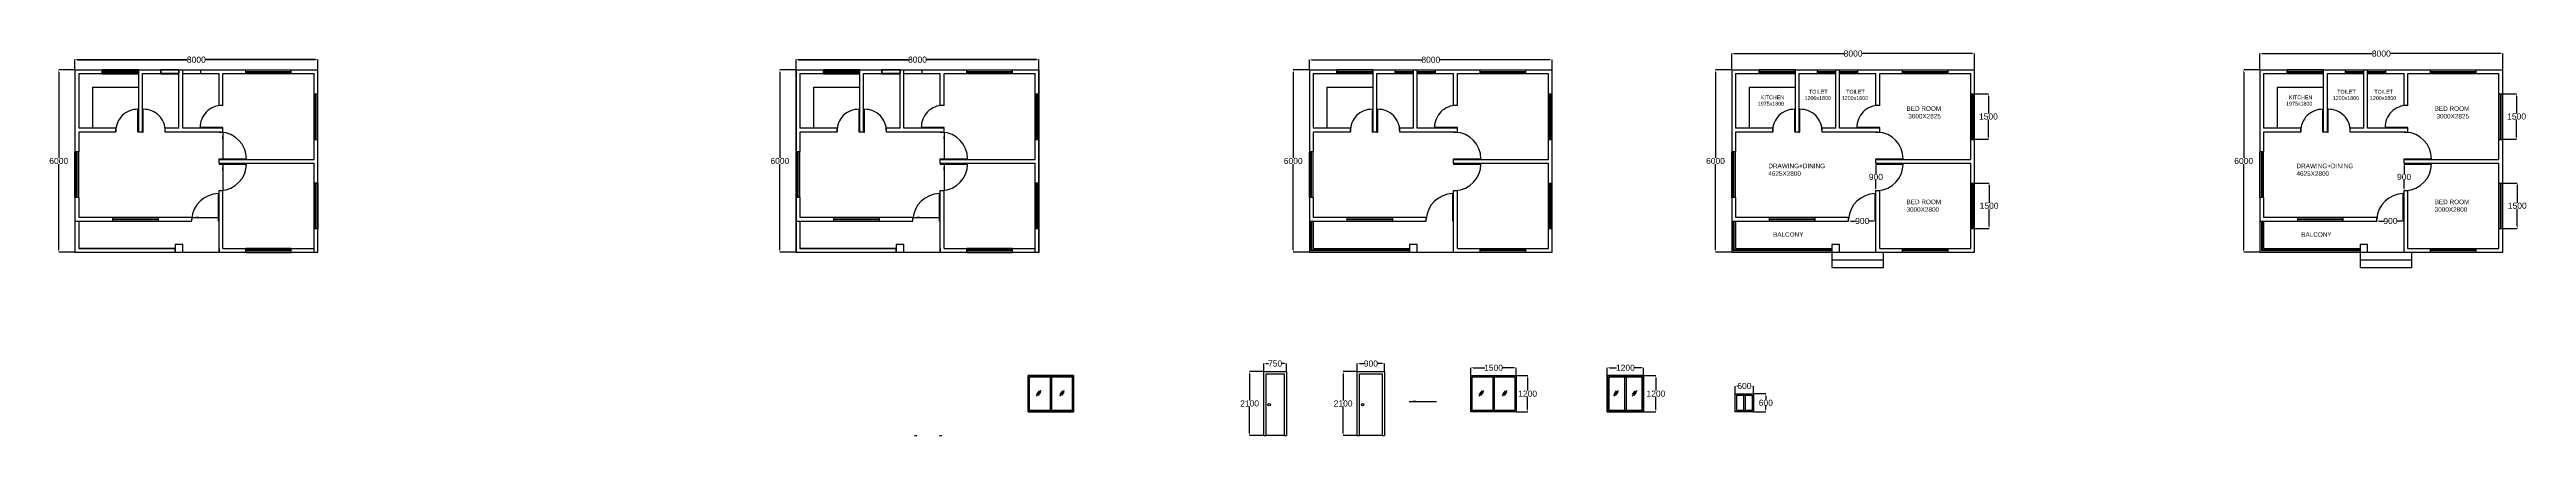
# Model space of a CAD drawing. Header units: millimetres. Extents: x -24558 to 57022, y -12005 to 691.
import ezdxf

# ---------------------------------------------------------------- set-up
doc = ezdxf.new("R2010")
doc.units = ezdxf.units.MM
doc.header["$MEASUREMENT"] = 0
doc.styles.get("Standard").update_dxf_attribs({"font": 'arial.ttf'})
doc.dimstyles.get("Standard").update_dxf_attribs({"dimtxt": 200, "dimasz": 75, "dimexe": 0.18, "dimexo": 0.0625, "dimgap": 0.09, "dimtad": 0, "dimtih": 1, "dimtoh": 1, "dimdec": 0, "dimzin": 0, "dimdsep": 46, "dimtxsty": 'Standard', "dimcen": 0.09, "dimadec": 0, "dimazin": 0, "dimtfac": 1, "dimtdec": 0, "dimtofl": 0, "dimtmove": 0, "dimatfit": 3, "dimfxl": 1, "dimtolj": 1, "dimtzin": 0, "dimarcsym": 0})

msp = doc.modelspace()

# ---------------------------------------------------------------- texts
at = {"attachment_point": 1}
for s, width, insert, char_height in [('        TOILET\\P     1200x1800', 2187.707, (33005.5, -633.2), 125), ('        TOILET\\P     1200x1800', 2187.707, (34228.5, -633.2), 125), ('        TOILET\\P     1200x1800', 2187.707, (50401.8, -633.2), 125), ('        TOILET\\P     1200x1800', 2187.707, (51624.7, -633.2), 125), ('       KITCHEN\\P     1975x1800', 2187.707, (31465.4, -818.5), 125), ('     BED ROOM\\P      3000X2825', 2187.707, (36312.5, -1176.3), 150), ('       KITCHEN\\P     1975x1800', 2187.707, (48861.7, -818.5), 125), ('     BED ROOM\\P      3000X2825', 2187.707, (53708.8, -1176.3), 150), ('DRAWING+DINING\\P4625X2800', 1093.249, (32052.7, -3063), 150), ('DRAWING+DINING\\P4625X2800', 1093.249, (49449, -3063), 150), ('     BED ROOM\\P     3000X2800', 2187.707, (36312.5, -4246.2), 150), ('     BED ROOM\\P     3000X2800', 2187.707, (53708.8, -4246.2), 150), ('BALCONY', 2187.707, (32207.6, -5319), 150), ('BALCONY', 2187.707, (49603.8, -5319), 150)]:
    msp.add_mtext_dynamic_manual_height_columns(s, width=width, gutter_width=1, heights=[0], dxfattribs=dict(at, insert=insert, char_height=char_height))

# ---------------------------------------------------------------- blocks, each defined once
blk = doc.blocks.new('*D1')
at = {"color": 0, "lineweight": -2, "transparency": 16777216}
for p, q in [((29, 25), (29, 360)), ((104, 360), (3730, 360)), ((7954, 360), (4327, 360)), ((8029, 25), (8029, 360))]:
    blk.add_line(p, q, dxfattribs=at)
at = {"color": 0, "transparency": 16777216}
for points in [[(104, 373), (104, 348), (29, 360)], [(7954, 373), (7954, 348), (8029, 360)]]:
    blk.add_solid(points, dxfattribs=at)
at = {"layer": 'Defpoints', "color": 0, "transparency": 16777216}
for p in [(29, 25), (8029, 360), (8029, 25)]:
    blk.add_point(p, dxfattribs=at)
at = {"color": 0, "transparency": 16777216, "insert": (4029, 360), "char_height": 200, "attachment_point": 5}
blk.add_mtext('\\A1;8000', dxfattribs=at)
blk = doc.blocks.new('*D4')
at = {"color": 0, "lineweight": -2, "transparency": 16777216}
for p, q in [((16936, 25), (16403, 25)), ((16403, -50), (16403, -2873)), ((16403, -5900), (16403, -3077)), ((16936, -5975), (16403, -5975))]:
    blk.add_line(p, q, dxfattribs=at)
at = {"color": 0, "transparency": 16777216}
for points in [[(16390, -50), (16415, -50), (16403, 25)], [(16390, -5900), (16415, -5900), (16403, -5975)]]:
    blk.add_solid(points, dxfattribs=at)
at = {"layer": 'Defpoints', "color": 0, "transparency": 16777216}
for p in [(16403, 25), (16936, 25), (16936, -5975)]:
    blk.add_point(p, dxfattribs=at)
at = {"color": 0, "transparency": 16777216, "insert": (16403, -2975), "char_height": 200, "attachment_point": 5}
blk.add_mtext('\\A1;6000', dxfattribs=at)
blk = doc.blocks.new('*D7')
at = {"color": 0, "lineweight": -2, "transparency": 16777216}
for p, q in [((16936, 25), (16936, 356)), ((17011, 356), (20637, 356)), ((24861, 356), (21234, 356)), ((24936, 25), (24936, 356))]:
    blk.add_line(p, q, dxfattribs=at)
at = {"color": 0, "transparency": 16777216}
for points in [[(17011, 368), (17011, 343), (16936, 356)], [(24861, 368), (24861, 343), (24936, 356)]]:
    blk.add_solid(points, dxfattribs=at)
at = {"layer": 'Defpoints', "color": 0, "transparency": 16777216}
for p in [(16936, 25), (24936, 356), (24936, 25)]:
    blk.add_point(p, dxfattribs=at)
at = {"color": 0, "transparency": 16777216, "insert": (20936, 356), "char_height": 200, "attachment_point": 5}
blk.add_mtext('\\A1;8000', dxfattribs=at)
blk = doc.blocks.new('*D9')
at = {"color": 0, "lineweight": -2, "transparency": 16777216}
for p, q in [((30845, 25), (30312, 25)), ((30312, -50), (30312, -2873)), ((30312, -5900), (30312, -3077)), ((30845, -5975), (30312, -5975))]:
    blk.add_line(p, q, dxfattribs=at)
at = {"color": 0, "transparency": 16777216}
for points in [[(30300, -50), (30325, -50), (30312, 25)], [(30300, -5900), (30325, -5900), (30312, -5975)]]:
    blk.add_solid(points, dxfattribs=at)
at = {"layer": 'Defpoints', "color": 0, "transparency": 16777216}
for p in [(30312, 25), (30845, 25), (30845, -5975)]:
    blk.add_point(p, dxfattribs=at)
at = {"color": 0, "transparency": 16777216, "insert": (30312, -2975), "char_height": 200, "attachment_point": 5}
blk.add_mtext('\\A1;6000', dxfattribs=at)
blk = doc.blocks.new('*D8')
at = {"color": 0, "lineweight": -2, "transparency": 16777216}
for p, q in [((30845, 25), (30845, 560)), ((30920, 559), (34547, 559)), ((38770, 559), (35144, 559)), ((38845, 25), (38845, 560))]:
    blk.add_line(p, q, dxfattribs=at)
at = {"color": 0, "transparency": 16777216}
for points in [[(30920, 572), (30920, 547), (30845, 559)], [(38770, 572), (38770, 547), (38845, 559)]]:
    blk.add_solid(points, dxfattribs=at)
at = {"layer": 'Defpoints', "color": 0, "transparency": 16777216}
for p in [(30845, 25), (38845, 559), (38845, 25)]:
    blk.add_point(p, dxfattribs=at)
at = {"color": 0, "transparency": 16777216, "insert": (34845, 559), "char_height": 200, "attachment_point": 5}
blk.add_mtext('\\A1;8000', dxfattribs=at)
blk = doc.blocks.new('*D14')
at = {"color": 0, "lineweight": -2, "transparency": 16777216}
for p, q in [((38845, -762), (39301, -762)), ((39301, -837), (39301, -1410)), ((39301, -2187), (39301, -1615)), ((38845, -2262), (39301, -2262))]:
    blk.add_line(p, q, dxfattribs=at)
at = {"color": 0, "transparency": 16777216}
for points in [[(39289, -837), (39314, -837), (39301, -762)], [(39289, -2187), (39314, -2187), (39301, -2262)]]:
    blk.add_solid(points, dxfattribs=at)
at = {"layer": 'Defpoints', "color": 0, "transparency": 16777216}
for p in [(38845, -762), (38845, -2262), (39301, -2262)]:
    blk.add_point(p, dxfattribs=at)
at = {"color": 0, "transparency": 16777216, "insert": (39301, -1512), "char_height": 200, "attachment_point": 5}
blk.add_mtext('\\A1;1500', dxfattribs=at)
blk = doc.blocks.new('*D15')
at = {"color": 0, "lineweight": -2, "transparency": 16777216}
for p, q in [((38845, -3700), (39323, -3700)), ((39323, -3775), (39323, -4348)), ((39323, -5125), (39323, -4552)), ((38845, -5200), (39323, -5200))]:
    blk.add_line(p, q, dxfattribs=at)
at = {"color": 0, "transparency": 16777216}
for points in [[(39310, -3775), (39335, -3775), (39323, -3700)], [(39310, -5125), (39335, -5125), (39323, -5200)]]:
    blk.add_solid(points, dxfattribs=at)
at = {"layer": 'Defpoints', "color": 0, "transparency": 16777216}
for p in [(38845, -3700), (38845, -5200), (39323, -5200)]:
    blk.add_point(p, dxfattribs=at)
at = {"color": 0, "transparency": 16777216, "insert": (39323, -4450), "char_height": 200, "attachment_point": 5}
blk.add_mtext('\\A1;1500', dxfattribs=at)
blk = doc.blocks.new('*D16')
at = {"color": 0, "lineweight": -2, "transparency": 16777216}
for p, q in [((34695, -4950), (34695, -4950)), ((34770, -4950), (34925, -4950)), ((35520, -4950), (35366, -4950)), ((35595, -4962), (35595, -4950))]:
    blk.add_line(p, q, dxfattribs=at)
at = {"color": 0, "transparency": 16777216}
for points in [[(34770, -4937), (34770, -4962), (34695, -4950)], [(35520, -4937), (35520, -4962), (35595, -4950)]]:
    blk.add_solid(points, dxfattribs=at)
at = {"layer": 'Defpoints', "color": 0, "transparency": 16777216}
for p in [(34695, -4950), (35595, -4950), (35595, -4962)]:
    blk.add_point(p, dxfattribs=at)
at = {"color": 0, "transparency": 16777216, "insert": (35145, -4950), "char_height": 200, "attachment_point": 5}
blk.add_mtext('\\A1;900', dxfattribs=at)
blk = doc.blocks.new('*D17')
at = {"color": 0, "lineweight": -2, "transparency": 16777216}
for p, q in [((35595, -3050), (35595, -3050)), ((35595, -3125), (35595, -3398)), ((35595, -3875), (35595, -3602)), ((35595, -3950), (35595, -3950))]:
    blk.add_line(p, q, dxfattribs=at)
at = {"color": 0, "transparency": 16777216}
for points in [[(35583, -3125), (35608, -3125), (35595, -3050)], [(35583, -3875), (35608, -3875), (35595, -3950)]]:
    blk.add_solid(points, dxfattribs=at)
at = {"layer": 'Defpoints', "color": 0, "transparency": 16777216}
for p in [(35595, -3050), (35595, -3050), (35595, -3950)]:
    blk.add_point(p, dxfattribs=at)
at = {"color": 0, "transparency": 16777216, "insert": (35595, -3500), "char_height": 200, "attachment_point": 5}
blk.add_mtext('\\A1;900', dxfattribs=at)
blk = doc.blocks.new('*D18')
at = {"color": 0, "lineweight": -2, "transparency": 16777216}
for p, q in [((48241, 25), (47709, 25)), ((47709, -50), (47709, -2873)), ((47709, -5900), (47709, -3077)), ((48241, -5975), (47709, -5975))]:
    blk.add_line(p, q, dxfattribs=at)
at = {"color": 0, "transparency": 16777216}
for points in [[(47696, -50), (47721, -50), (47709, 25)], [(47696, -5900), (47721, -5900), (47709, -5975)]]:
    blk.add_solid(points, dxfattribs=at)
at = {"layer": 'Defpoints', "color": 0, "transparency": 16777216}
for p in [(47709, 25), (48242, 25), (48242, -5975)]:
    blk.add_point(p, dxfattribs=at)
at = {"color": 0, "transparency": 16777216, "insert": (47709, -2975), "char_height": 200, "attachment_point": 5}
blk.add_mtext('\\A1;6000', dxfattribs=at)
blk = doc.blocks.new('*D19')
at = {"color": 0, "lineweight": -2, "transparency": 16777216}
for p, q in [((48242, 25), (48242, 560)), ((48317, 559), (51943, 559)), ((56167, 559), (52540, 559)), ((56242, 25), (56242, 560))]:
    blk.add_line(p, q, dxfattribs=at)
at = {"color": 0, "transparency": 16777216}
for points in [[(48317, 572), (48317, 547), (48242, 559)], [(56167, 572), (56167, 547), (56242, 559)]]:
    blk.add_solid(points, dxfattribs=at)
at = {"layer": 'Defpoints', "color": 0, "transparency": 16777216}
for p in [(48242, 25), (56242, 559), (56242, 25)]:
    blk.add_point(p, dxfattribs=at)
at = {"color": 0, "transparency": 16777216, "insert": (52242, 559), "char_height": 200, "attachment_point": 5}
blk.add_mtext('\\A1;8000', dxfattribs=at)
blk = doc.blocks.new('*D20')
at = {"color": 0, "lineweight": -2, "transparency": 16777216}
for p, q in [((56242, -762), (56698, -762)), ((56697, -837), (56697, -1410)), ((56697, -2187), (56697, -1615)), ((56242, -2262), (56698, -2262))]:
    blk.add_line(p, q, dxfattribs=at)
at = {"color": 0, "transparency": 16777216}
for points in [[(56685, -837), (56710, -837), (56697, -762)], [(56685, -2187), (56710, -2187), (56697, -2262)]]:
    blk.add_solid(points, dxfattribs=at)
at = {"layer": 'Defpoints', "color": 0, "transparency": 16777216}
for p in [(56242, -762), (56242, -2262), (56697, -2262)]:
    blk.add_point(p, dxfattribs=at)
at = {"color": 0, "transparency": 16777216, "insert": (56697, -1512), "char_height": 200, "attachment_point": 5}
blk.add_mtext('\\A1;1500', dxfattribs=at)
blk = doc.blocks.new('*D21')
at = {"color": 0, "lineweight": -2, "transparency": 16777216}
for p, q in [((56242, -3700), (56719, -3700)), ((56719, -3775), (56719, -4348)), ((56719, -5125), (56719, -4552)), ((56242, -5200), (56719, -5200))]:
    blk.add_line(p, q, dxfattribs=at)
at = {"color": 0, "transparency": 16777216}
for points in [[(56707, -3775), (56732, -3775), (56719, -3700)], [(56707, -5125), (56732, -5125), (56719, -5200)]]:
    blk.add_solid(points, dxfattribs=at)
at = {"layer": 'Defpoints', "color": 0, "transparency": 16777216}
for p in [(56242, -3700), (56242, -5200), (56719, -5200)]:
    blk.add_point(p, dxfattribs=at)
at = {"color": 0, "transparency": 16777216, "insert": (56719, -4450), "char_height": 200, "attachment_point": 5}
blk.add_mtext('\\A1;1500', dxfattribs=at)
blk = doc.blocks.new('*D22')
at = {"color": 0, "lineweight": -2, "transparency": 16777216}
for p, q in [((52092, -4950), (52092, -4950)), ((52167, -4950), (52321, -4950)), ((52917, -4950), (52762, -4950)), ((52992, -4962), (52992, -4950))]:
    blk.add_line(p, q, dxfattribs=at)
at = {"color": 0, "transparency": 16777216}
for points in [[(52167, -4937), (52167, -4962), (52092, -4950)], [(52917, -4937), (52917, -4962), (52992, -4950)]]:
    blk.add_solid(points, dxfattribs=at)
at = {"layer": 'Defpoints', "color": 0, "transparency": 16777216}
for p in [(52092, -4950), (52992, -4950), (52992, -4962)]:
    blk.add_point(p, dxfattribs=at)
at = {"color": 0, "transparency": 16777216, "insert": (52542, -4950), "char_height": 200, "attachment_point": 5}
blk.add_mtext('\\A1;900', dxfattribs=at)
blk = doc.blocks.new('*D23')
at = {"color": 0, "lineweight": -2, "transparency": 16777216}
for p, q in [((52992, -3050), (52992, -3050)), ((52992, -3125), (52992, -3398)), ((52992, -3875), (52992, -3602)), ((52992, -3950), (52992, -3950))]:
    blk.add_line(p, q, dxfattribs=at)
at = {"color": 0, "transparency": 16777216}
for points in [[(52979, -3125), (53004, -3125), (52992, -3050)], [(52979, -3875), (53004, -3875), (52992, -3950)]]:
    blk.add_solid(points, dxfattribs=at)
at = {"layer": 'Defpoints', "color": 0, "transparency": 16777216}
for p in [(52992, -3050), (52992, -3050), (52992, -3950)]:
    blk.add_point(p, dxfattribs=at)
at = {"color": 0, "transparency": 16777216, "insert": (52992, -3500), "char_height": 200, "attachment_point": 5}
blk.add_mtext('\\A1;900', dxfattribs=at)
blk = doc.blocks.new('*D25')
at = {"color": 0, "lineweight": -2, "transparency": 16777216}
for p, q in [((29, 25), (-504, 25)), ((-504, -50), (-504, -2873)), ((-504, -5900), (-504, -3077)), ((29, -5975), (-504, -5975))]:
    blk.add_line(p, q, dxfattribs=at)
at = {"color": 0, "transparency": 16777216}
for points in [[(-517, -50), (-492, -50), (-504, 25)], [(-517, -5900), (-492, -5900), (-504, -5975)]]:
    blk.add_solid(points, dxfattribs=at)
at = {"layer": 'Defpoints', "color": 0, "transparency": 16777216}
for p in [(-504, 25), (29, 25), (29, -5975)]:
    blk.add_point(p, dxfattribs=at)
at = {"color": 0, "transparency": 16777216, "insert": (-504, -2975), "char_height": 200, "attachment_point": 5}
blk.add_mtext('\\A1;6000', dxfattribs=at)
blk = doc.blocks.new('*D24')
at = {"color": 0, "lineweight": -2, "transparency": 16777216}
for p, q in [((29, 25), (29, 356)), ((104, 356), (3730, 356)), ((7954, 356), (4327, 356)), ((8029, 25), (8029, 356))]:
    blk.add_line(p, q, dxfattribs=at)
at = {"color": 0, "transparency": 16777216}
for points in [[(104, 368), (104, 343), (29, 356)], [(7954, 368), (7954, 343), (8029, 356)]]:
    blk.add_solid(points, dxfattribs=at)
at = {"layer": 'Defpoints', "color": 0, "transparency": 16777216}
for p in [(29, 25), (8029, 356), (8029, 25)]:
    blk.add_point(p, dxfattribs=at)
at = {"color": 0, "transparency": 16777216, "insert": (4029, 356), "char_height": 200, "attachment_point": 5}
blk.add_mtext('\\A1;8000', dxfattribs=at)
blk = doc.blocks.new('*D27')
at = {"color": 0, "lineweight": -2, "transparency": 16777216}
for p, q in [((22251, -10031), (22251, -9779)), ((22326, -9779), (22712, -9779)), ((23676, -9779), (23290, -9779)), ((23751, -10031), (23751, -9779))]:
    blk.add_line(p, q, dxfattribs=at)
at = {"color": 0, "transparency": 16777216}
for points in [[(22326, -9766), (22326, -9791), (22251, -9779)], [(23676, -9766), (23676, -9791), (23751, -9779)]]:
    blk.add_solid(points, dxfattribs=at)
at = {"layer": 'Defpoints', "color": 0, "transparency": 16777216}
for p in [(23751, -9779), (22251, -10031), (23751, -10031)]:
    blk.add_point(p, dxfattribs=at)
at = {"color": 0, "transparency": 16777216, "insert": (23001, -9779), "char_height": 200, "attachment_point": 5}
blk.add_mtext('\\A1;1500', dxfattribs=at)
blk = doc.blocks.new('*D28')
at = {"color": 0, "lineweight": -2, "transparency": 16777216}
for p, q in [((23758, -10031), (24126, -10031)), ((24125, -10106), (24125, -10529)), ((23758, -11231), (24126, -11231)), ((24125, -11156), (24125, -10734))]:
    blk.add_line(p, q, dxfattribs=at)
at = {"color": 0, "transparency": 16777216}
for points in [[(24113, -10106), (24138, -10106), (24125, -10031)], [(24113, -11156), (24138, -11156), (24125, -11231)]]:
    blk.add_solid(points, dxfattribs=at)
at = {"layer": 'Defpoints', "color": 0, "transparency": 16777216}
for p in [(23757, -10031), (23757, -11231), (24125, -11231)]:
    blk.add_point(p, dxfattribs=at)
at = {"color": 0, "transparency": 16777216, "insert": (24125, -10631), "char_height": 200, "attachment_point": 5}
blk.add_mtext('\\A1;1200', dxfattribs=at)
blk = doc.blocks.new('*D29')
at = {"color": 0, "lineweight": -2, "transparency": 16777216}
for p, q in [((18512, -9905), (18512, -9641)), ((18587, -9641), (18741, -9641)), ((19337, -9641), (19183, -9641)), ((19412, -9905), (19412, -9641))]:
    blk.add_line(p, q, dxfattribs=at)
at = {"color": 0, "transparency": 16777216}
for points in [[(18587, -9628), (18587, -9653), (18512, -9641)], [(19337, -9628), (19337, -9653), (19412, -9641)]]:
    blk.add_solid(points, dxfattribs=at)
at = {"layer": 'Defpoints', "color": 0, "transparency": 16777216}
for p in [(19412, -9641), (18512, -9905), (19412, -9905)]:
    blk.add_point(p, dxfattribs=at)
at = {"color": 0, "transparency": 16777216, "insert": (18962, -9641), "char_height": 200, "attachment_point": 5}
blk.add_mtext('\\A1;900', dxfattribs=at)
blk = doc.blocks.new('*D30')
at = {"color": 0, "lineweight": -2, "transparency": 16777216}
for p, q in [((18512, -9905), (18047, -9905)), ((18047, -9980), (18047, -10853)), ((18047, -11930), (18047, -11057)), ((18512, -12005), (18047, -12005))]:
    blk.add_line(p, q, dxfattribs=at)
at = {"color": 0, "transparency": 16777216}
for points in [[(18034, -9980), (18059, -9980), (18047, -9905)], [(18034, -11930), (18059, -11930), (18047, -12005)]]:
    blk.add_solid(points, dxfattribs=at)
at = {"layer": 'Defpoints', "color": 0, "transparency": 16777216}
for p in [(18512, -9905), (18047, -12005), (18512, -12005)]:
    blk.add_point(p, dxfattribs=at)
at = {"color": 0, "transparency": 16777216, "insert": (18047, -10955), "char_height": 200, "attachment_point": 5}
blk.add_mtext('\\A1;2100', dxfattribs=at)
blk = doc.blocks.new('gfgfgfg')
at = {"color": 244, "true_color": 0x991b1e}
for points in [[(36164, 13292.5), (36164, 15392.5), (37064, 15392.5), (37064, 13292.5)], [(36239, 13292.5), (36239, 15317.5), (36989, 15317.5), (36989, 13292.5)]]:
    blk.add_lwpolyline(points, dxfattribs=at)
blk.add_circle((36342, 14306.5), 40, dxfattribs=at)
blk = doc.blocks.new('*D38')
at = {"color": 0, "lineweight": -2, "transparency": 16777216}
for p, q in [((15433, -9905), (15433, -9641)), ((15508, -9641), (15589, -9641)), ((16108, -9641), (16028, -9641)), ((16183, -9905), (16183, -9641))]:
    blk.add_line(p, q, dxfattribs=at)
at = {"color": 0, "transparency": 16777216}
for points in [[(15508, -9628), (15508, -9653), (15433, -9641)], [(16108, -9628), (16108, -9653), (16183, -9641)]]:
    blk.add_solid(points, dxfattribs=at)
at = {"layer": 'Defpoints', "color": 0, "transparency": 16777216}
for p in [(16183, -9641), (15433, -9905), (16183, -9905)]:
    blk.add_point(p, dxfattribs=at)
at = {"color": 0, "transparency": 16777216, "insert": (15808, -9641), "char_height": 200, "attachment_point": 5}
blk.add_mtext('\\A1;750', dxfattribs=at)
blk = doc.blocks.new('*D39')
at = {"color": 0, "lineweight": -2, "transparency": 16777216}
for p, q in [((15433, -9905), (14968, -9905)), ((14968, -9980), (14968, -10853)), ((14968, -11930), (14968, -11057)), ((15433, -12005), (14968, -12005))]:
    blk.add_line(p, q, dxfattribs=at)
at = {"color": 0, "transparency": 16777216}
for points in [[(14956, -9980), (14981, -9980), (14968, -9905)], [(14956, -11930), (14981, -11930), (14968, -12005)]]:
    blk.add_solid(points, dxfattribs=at)
at = {"layer": 'Defpoints', "color": 0, "transparency": 16777216}
for p in [(15433, -9905), (14968, -12005), (15433, -12005)]:
    blk.add_point(p, dxfattribs=at)
at = {"color": 0, "transparency": 16777216, "insert": (14968, -10955), "char_height": 200, "attachment_point": 5}
blk.add_mtext('\\A1;2100', dxfattribs=at)
blk = doc.blocks.new('*D40')
at = {"color": 0, "lineweight": -2, "transparency": 16777216}
for p, q in [((26745, -10031), (26745, -9779)), ((26820, -9779), (27056, -9779)), ((27870, -9779), (27634, -9779)), ((27945, -10031), (27945, -9779))]:
    blk.add_line(p, q, dxfattribs=at)
at = {"color": 0, "transparency": 16777216}
for points in [[(26820, -9766), (26820, -9791), (26745, -9779)], [(27870, -9766), (27870, -9791), (27945, -9779)]]:
    blk.add_solid(points, dxfattribs=at)
at = {"layer": 'Defpoints', "color": 0, "transparency": 16777216}
for p in [(27945, -9779), (26745, -10031), (27945, -10031)]:
    blk.add_point(p, dxfattribs=at)
at = {"color": 0, "transparency": 16777216, "insert": (27345, -9779), "char_height": 200, "attachment_point": 5}
blk.add_mtext('\\A1;1200', dxfattribs=at)
blk = doc.blocks.new('*D41')
at = {"color": 0, "lineweight": -2, "transparency": 16777216}
for p, q in [((27951, -10031), (28351, -10031)), ((28350, -10106), (28350, -10529)), ((27951, -11231), (28351, -11231)), ((28350, -11156), (28350, -10734))]:
    blk.add_line(p, q, dxfattribs=at)
at = {"color": 0, "transparency": 16777216}
for points in [[(28338, -10106), (28363, -10106), (28350, -10031)], [(28338, -11156), (28363, -11156), (28350, -11231)]]:
    blk.add_solid(points, dxfattribs=at)
at = {"layer": 'Defpoints', "color": 0, "transparency": 16777216}
for p in [(27951, -10031), (27951, -11231), (28350, -11231)]:
    blk.add_point(p, dxfattribs=at)
at = {"color": 0, "transparency": 16777216, "insert": (28350, -10631), "char_height": 200, "attachment_point": 5}
blk.add_mtext('\\A1;1200', dxfattribs=at)
blk = doc.blocks.new('*D43')
at = {"color": 0, "lineweight": -2, "transparency": 16777216}
for p, q in [((30964, -10631), (30964, -10379)), ((31039, -10379), (31043, -10379)), ((31489, -10379), (31486, -10379)), ((31564, -10631), (31564, -10379))]:
    blk.add_line(p, q, dxfattribs=at)
at = {"color": 0, "transparency": 16777216}
for points in [[(31039, -10366), (31039, -10391), (30964, -10379)], [(31489, -10366), (31489, -10391), (31564, -10379)]]:
    blk.add_solid(points, dxfattribs=at)
at = {"layer": 'Defpoints', "color": 0, "transparency": 16777216}
for p in [(31564, -10379), (30964, -10631), (31564, -10631)]:
    blk.add_point(p, dxfattribs=at)
at = {"color": 0, "transparency": 16777216, "insert": (31264, -10379), "char_height": 200, "attachment_point": 5}
blk.add_mtext('\\A1;600', dxfattribs=at)
blk = doc.blocks.new('*D42')
at = {"color": 0, "lineweight": -2, "transparency": 16777216}
for p, q in [((31571, -10631), (31970, -10631)), ((31571, -11231), (31970, -11231)), ((31970, -10706), (31970, -10829)), ((31970, -11156), (31970, -11034))]:
    blk.add_line(p, q, dxfattribs=at)
at = {"color": 0, "transparency": 16777216}
for points in [[(31957, -10706), (31982, -10706), (31970, -10631)], [(31957, -11156), (31982, -11156), (31970, -11231)]]:
    blk.add_solid(points, dxfattribs=at)
at = {"layer": 'Defpoints', "color": 0, "transparency": 16777216}
for p in [(31570, -10631), (31570, -11231), (31970, -11231)]:
    blk.add_point(p, dxfattribs=at)
at = {"color": 0, "transparency": 16777216, "insert": (31970, -10931), "char_height": 200, "attachment_point": 5}
blk.add_mtext('\\A1;600', dxfattribs=at)
blk = doc.blocks.new('*D53')
at = {"color": 0, "lineweight": -2, "transparency": 16777216}
for p, q in [((-23722, 25), (-23722, 360)), ((-23647, 360), (-20021, 360)), ((-15797, 360), (-19424, 360)), ((-15722, 25), (-15722, 360))]:
    blk.add_line(p, q, dxfattribs=at)
at = {"color": 0, "transparency": 16777216}
for points in [[(-23647, 373), (-23647, 348), (-23722, 360)], [(-15797, 373), (-15797, 348), (-15722, 360)]]:
    blk.add_solid(points, dxfattribs=at)
at = {"layer": 'Defpoints', "color": 0, "transparency": 16777216}
for p in [(-23722, 25), (-15722, 360), (-15722, 25)]:
    blk.add_point(p, dxfattribs=at)
at = {"color": 0, "transparency": 16777216, "insert": (-19722, 360), "char_height": 200, "attachment_point": 5}
blk.add_mtext('\\A1;8000', dxfattribs=at)
blk = doc.blocks.new('*D54')
at = {"color": 0, "lineweight": -2, "transparency": 16777216}
for p, q in [((-23722, 25), (-24255, 25)), ((-24255, -50), (-24255, -2873)), ((-24255, -5900), (-24255, -3077)), ((-23722, -5975), (-24255, -5975))]:
    blk.add_line(p, q, dxfattribs=at)
at = {"color": 0, "transparency": 16777216}
for points in [[(-24268, -50), (-24243, -50), (-24255, 25)], [(-24268, -5900), (-24243, -5900), (-24255, -5975)]]:
    blk.add_solid(points, dxfattribs=at)
at = {"layer": 'Defpoints', "color": 0, "transparency": 16777216}
for p in [(-24255, 25), (-23722, 25), (-23722, -5975)]:
    blk.add_point(p, dxfattribs=at)
at = {"color": 0, "transparency": 16777216, "insert": (-24255, -2975), "char_height": 200, "attachment_point": 5}
blk.add_mtext('\\A1;6000', dxfattribs=at)
blk = doc.blocks.new('*D55')
at = {"color": 0, "lineweight": -2, "transparency": 16777216}
for p, q in [((-23722, 25), (-23722, 356)), ((-23647, 356), (-20021, 356)), ((-15797, 356), (-19424, 356)), ((-15722, 25), (-15722, 356))]:
    blk.add_line(p, q, dxfattribs=at)
at = {"color": 0, "transparency": 16777216}
for points in [[(-23647, 368), (-23647, 343), (-23722, 356)], [(-15797, 368), (-15797, 343), (-15722, 356)]]:
    blk.add_solid(points, dxfattribs=at)
at = {"layer": 'Defpoints', "color": 0, "transparency": 16777216}
for p in [(-23722, 25), (-15722, 356), (-15722, 25)]:
    blk.add_point(p, dxfattribs=at)
at = {"color": 0, "transparency": 16777216, "insert": (-19722, 356), "char_height": 200, "attachment_point": 5}
blk.add_mtext('\\A1;8000', dxfattribs=at)

# ---------------------------------------------------------------- dimensions: what is measured, and where the dimension line sits
for base, p1, p2, picture, middle in [((-24255.1, 25), (-23722.3, -5975), (-23722.3, 25), '*D54', (-24255.1, -2975)), ((-504.1, 25), (28.7, -5975), (28.7, 25), '*D25', (-504.1, -2975)), ((16402.9, 25), (16935.7, -5975), (16935.7, 25), '*D4', (16402.9, -2975)), ((30312.5, 25), (30845.3, -5975), (30845.3, 25), '*D9', (30312.5, -2975)), ((47708.8, 25), (48241.5, -5975), (48241.5, 25), '*D18', (47708.8, -2975)), ((39301.2, -2262.5), (38845.3, -762.5), (38845.3, -2262.5), '*D14', (39301.2, -1512.5)), ((56697.4, -2262.5), (56241.5, -762.5), (56241.5, -2262.5), '*D20', (56697.4, -1512.5)), ((35595.3, -3050), (35595.3, -3950), (35595.3, -3050), '*D17', (35595.3, -3500)), ((52991.5, -3050), (52991.5, -3950), (52991.5, -3050), '*D23', (52991.5, -3500)), ((39323, -5200), (38845.3, -3700), (38845.3, -5200), '*D15', (39323, -4450)), ((56719.3, -5200), (56241.5, -3700), (56241.5, -5200), '*D21', (56719.3, -4450)), ((14968.5, -12004.9), (15433.5, -9904.9), (15433.5, -12004.9), '*D39', (14968.5, -10954.9)), ((18047, -12004.9), (18512, -9904.9), (18512, -12004.9), '*D30', (18047, -10954.9)), ((24125.5, -11231.4), (23757.5, -10031.4), (23757.5, -11231.4), '*D28', (24125.5, -10631.4)), ((28350.5, -11231.4), (27951, -10031.4), (27951, -11231.4), '*D41', (28350.5, -10631.4)), ((31970, -11231.4), (31570.5, -10631.4), (31570.5, -11231.4), '*D42', (31970, -10931.4))]:
    dim = msp.add_linear_dim(base=base, p1=p1, p2=p2, angle=90, dimstyle='Standard')
    dim.commit()
    dim.dimension.update_dxf_attribs({"geometry": picture, "text_midpoint": middle})
for base, p1, p2, picture, middle in [((-15722.3, 360.3), (-23722.3, 25), (-15722.3, 25), '*D53', (-19722.3, 360.3)), ((-15722.3, 355.9), (-23722.3, 25), (-15722.3, 25), '*D55', (-19722.3, 355.9)), ((8028.7, 360.3), (28.7, 25), (8028.7, 25), '*D1', (4028.7, 360.3)), ((8028.7, 355.9), (28.7, 25), (8028.7, 25), '*D24', (4028.7, 355.9)), ((24935.7, 355.9), (16935.7, 25), (24935.7, 25), '*D7', (20935.7, 355.9)), ((38845.3, 559.4), (30845.3, 25), (38845.3, 25), '*D8', (34845.3, 559.4)), ((56241.5, 559.4), (48241.5, 25), (56241.5, 25), '*D19', (52241.5, 559.4)), ((35595.3, -4950), (34695.3, -4950), (35595.3, -4962.5), '*D16', (35145.3, -4950)), ((52991.5, -4950), (52091.5, -4950), (52991.5, -4962.5), '*D22', (52541.5, -4950)), ((16183.5, -9640.9), (15433.5, -9904.9), (16183.5, -9904.9), '*D38', (15808.5, -9640.9)), ((19412, -9640.9), (18512, -9904.9), (19412, -9904.9), '*D29', (18962, -9640.9)), ((23751.5, -9778.9), (22251.5, -10031.4), (23751.5, -10031.4), '*D27', (23001.5, -9778.9)), ((27945, -9778.9), (26745, -10031.4), (27945, -10031.4), '*D40', (27345, -9778.9)), ((31564.5, -10378.9), (30964.5, -10631.4), (31564.5, -10631.4), '*D43', (31264.5, -10378.9))]:
    dim = msp.add_linear_dim(base=base, p1=p1, p2=p2, dimstyle='Standard')
    dim.commit()
    dim.dimension.update_dxf_attribs({"geometry": picture, "text_midpoint": middle})

# ---------------------------------------------------------------- linework, layer by layer
for p, q in [((-23722.3, 25), (-15722.3, 25)), ((-23722.3, 25), (-23722.3, -5975)), ((-23722.3, 25), (-22822.3, 25)), ((-23722.3, 25), (-23722.3, -2675)), ((-22822.3, -100), (-22822.3, 25)), ((-21622.3, 25), (-20897.3, 25)), ((-21622.3, -2025), (-21622.3, 25)), ((-20897.3, -100), (-20897.3, 25)), ((-20297.3, 25), (-20172.3, 25)), ((-20297.3, -1900), (-20297.3, 25)), ((-20172.3, -1900), (-20172.3, 25)), ((-19572.3, 25), (-18097.3, 25)), ((-19572.3, -100), (-19572.3, 25)), ((-18097.3, -100), (-18097.3, 25)), ((-16597.3, 25), (-15722.3, 25)), ((-16597.3, -100), (-16597.3, 25)), ((-15722.3, -5975), (-15722.3, 25)), ((-15722.3, -762.5), (-15722.3, 25)), ((28.7, 25), (8028.7, 25)), ((28.7, 25), (28.7, -5975)), ((28.7, 25), (928.7, 25)), ((28.7, 25), (28.7, -2675)), ((928.7, -100), (928.7, 25)), ((2128.7, 25), (2853.7, 25)), ((2128.7, -2025), (2128.7, 25)), ((2853.7, -100), (2853.7, 25)), ((3453.7, 25), (3578.7, 25)), ((3453.7, -1900), (3453.7, 25)), ((3578.7, -1900), (3578.7, 25)), ((4178.7, 25), (5653.7, 25)), ((4178.7, -100), (4178.7, 25)), ((5653.7, -100), (5653.7, 25)), ((7153.7, 25), (8028.7, 25)), ((7153.7, -100), (7153.7, 25)), ((8028.7, -5975), (8028.7, 25)), ((8028.7, -762.5), (8028.7, 25)), ((16935.7, 25), (17835.7, 25)), ((16935.7, 25), (16935.7, -2675)), ((17835.7, -100), (17835.7, 25)), ((19035.7, -2025), (19035.7, 25)), ((19035.7, 25), (19760.7, 25)), ((19760.7, -100), (19760.7, 25)), ((20360.7, -1900), (20360.7, 25)), ((20360.7, 25), (20485.7, 25)), ((20485.7, -1900), (20485.7, 25)), ((21085.7, -100), (21085.7, 25)), ((21085.7, 25), (22560.7, 25)), ((22560.7, -100), (22560.7, 25)), ((24060.7, -100), (24060.7, 25)), ((24060.7, 25), (24935.7, 25)), ((24935.7, -762.5), (24935.7, 25)), ((30845.3, 25), (31745.3, 25)), ((30845.3, 25), (30845.3, -2675)), ((31745.3, -100), (31745.3, 25)), ((32945.3, 25), (33670.3, 25)), ((32945.3, -2025), (32945.3, 25)), ((33670.3, -100), (33670.3, 25)), ((34270.3, 25), (34395.3, 25)), ((34270.3, -1900), (34270.3, 25)), ((34395.3, -1900), (34395.3, 25)), ((34995.3, 25), (36470.3, 25)), ((34995.3, -100), (34995.3, 25)), ((36470.3, -100), (36470.3, 25)), ((37970.3, 25), (38845.3, 25)), ((37970.3, -100), (37970.3, 25)), ((38845.3, -762.5), (38845.3, 25)), ((48241.5, 25), (49141.5, 25)), ((48241.5, 25), (48241.5, -2675)), ((49141.5, -100), (49141.5, 25)), ((50341.5, 25), (51066.5, 25)), ((50341.5, -2025), (50341.5, 25)), ((51066.5, -100), (51066.5, 25)), ((51666.5, 25), (51791.5, 25)), ((51666.5, -1900), (51666.5, 25)), ((51791.5, -1900), (51791.5, 25)), ((52391.5, 25), (53866.5, 25)), ((52391.5, -100), (52391.5, 25)), ((53866.5, -100), (53866.5, 25)), ((55366.5, 25), (56241.5, 25)), ((55366.5, -100), (55366.5, 25)), ((56241.5, -762.5), (56241.5, 25)), ((-23597.3, -100), (-22822.3, -100)), ((-23597.3, -100), (-23597.3, -1900)), ((-23147.3, -550), (-21622.3, -550)), ((-23147.3, -550), (-23147.3, -1900)), ((-21497.3, -100), (-20897.3, -100)), ((-21497.3, -2025), (-21497.3, -100)), ((-19572.3, -100), (-18972.3, -100)), ((-18972.3, -1150), (-18972.3, -100)), ((-18847.3, -100), (-18097.3, -100)), ((-18847.3, -1150), (-18847.3, -100)), ((-16597.3, -100), (-15847.3, -100)), ((-15847.3, -762.5), (-15847.3, -100)), ((-15847.3, -762.5), (-15722.3, -762.5)), ((153.7, -100), (928.7, -100)), ((153.7, -100), (153.7, -1900)), ((603.7, -550), (2128.7, -550)), ((603.7, -550), (603.7, -1900)), ((2253.7, -100), (2853.7, -100)), ((2253.7, -2025), (2253.7, -100)), ((4178.7, -100), (4778.7, -100)), ((4778.7, -1150), (4778.7, -100)), ((4903.7, -100), (5653.7, -100)), ((4903.7, -1150), (4903.7, -100)), ((7153.7, -100), (7903.7, -100)), ((7903.7, -762.5), (7903.7, -100)), ((7903.7, -762.5), (8028.7, -762.5)), ((17060.7, -100), (17835.7, -100)), ((17060.7, -100), (17060.7, -1900)), ((17510.7, -550), (17510.7, -1900)), ((17510.7, -550), (19035.7, -550)), ((19160.7, -2025), (19160.7, -100)), ((19160.7, -100), (19760.7, -100)), ((21085.7, -100), (21685.7, -100)), ((21685.7, -1150), (21685.7, -100)), ((21810.7, -1150), (21810.7, -100)), ((21810.7, -100), (22560.7, -100)), ((24060.7, -100), (24810.7, -100)), ((24810.7, -762.5), (24810.7, -100)), ((24810.7, -762.5), (24935.7, -762.5)), ((30970.3, -100), (31745.3, -100)), ((30970.3, -100), (30970.3, -1900)), ((31420.3, -550), (32945.3, -550)), ((31420.3, -550), (31420.3, -1900)), ((33070.3, -100), (33670.3, -100)), ((33070.3, -2025), (33070.3, -100)), ((34995.3, -100), (35595.3, -100)), ((35595.3, -1150), (35595.3, -100)), ((35720.3, -100), (36470.3, -100)), ((35720.3, -1150), (35720.3, -100)), ((37970.3, -100), (38720.3, -100)), ((38720.3, -762.5), (38720.3, -100)), ((38720.3, -762.5), (38845.3, -762.5)), ((48366.5, -100), (49141.5, -100)), ((48366.5, -100), (48366.5, -1900)), ((48816.5, -550), (50341.5, -550)), ((48816.5, -550), (48816.5, -1900)), ((50466.5, -100), (51066.5, -100)), ((50466.5, -2025), (50466.5, -100)), ((52391.5, -100), (52991.5, -100)), ((52991.5, -1150), (52991.5, -100)), ((53116.5, -100), (53866.5, -100)), ((53116.5, -1150), (53116.5, -100)), ((55366.5, -100), (56116.5, -100)), ((56116.5, -762.5), (56116.5, -100)), ((56116.5, -762.5), (56241.5, -762.5)), ((-18847.3, -1150), (-18972.3, -1150)), ((4903.7, -1150), (4778.7, -1150)), ((21810.7, -1150), (21685.7, -1150)), ((35720.3, -1150), (35595.3, -1150)), ((53116.5, -1150), (52991.5, -1150)), ((-22372.3, -1900), (-23597.3, -1900)), ((-23597.3, -2025), (-23597.3, -2675)), ((-22372.3, -2025), (-23597.3, -2025)), ((-22372.3, -2025), (-22372.3, -1900)), ((-21497.3, -2025), (-21622.3, -2025)), ((-20747.3, -2025), (-20747.3, -1900)), ((-20297.3, -1900), (-20747.3, -1900)), ((-18909.8, -2025), (-20747.3, -2025)), ((-18847.3, -1900), (-20172.3, -1900)), ((-18972.3, -2025), (-18847.3, -2025)), ((-18847.3, -2025), (-18847.3, -1900)), ((-15847.3, -2925), (-15847.3, -2262.5)), ((-15847.3, -2262.5), (-15722.3, -2262.5)), ((-15722.3, -3700), (-15722.3, -2262.5)), ((1378.7, -1900), (153.7, -1900)), ((153.7, -2025), (153.7, -2675)), ((1378.7, -2025), (153.7, -2025)), ((1378.7, -2025), (1378.7, -1900)), ((2253.7, -2025), (2128.7, -2025)), ((3003.7, -2025), (3003.7, -1900)), ((3453.7, -1900), (3003.7, -1900)), ((4841.2, -2025), (3003.7, -2025)), ((4903.7, -1900), (3578.7, -1900)), ((4778.7, -2025), (4903.7, -2025)), ((4903.7, -2025), (4903.7, -1900)), ((7903.7, -2925), (7903.7, -2262.5)), ((7903.7, -2262.5), (8028.7, -2262.5)), ((8028.7, -3700), (8028.7, -2262.5)), ((18285.7, -1900), (17060.7, -1900)), ((18285.7, -2025), (17060.7, -2025)), ((17060.7, -2025), (17060.7, -2675)), ((18285.7, -2025), (18285.7, -1900)), ((19160.7, -2025), (19035.7, -2025)), ((19910.7, -2025), (19910.7, -1900)), ((20360.7, -1900), (19910.7, -1900)), ((21748.2, -2025), (19910.7, -2025)), ((21810.7, -1900), (20485.7, -1900)), ((21685.7, -2025), (21810.7, -2025)), ((21810.7, -2025), (21810.7, -1900)), ((24810.7, -2925), (24810.7, -2262.5)), ((24810.7, -2262.5), (24935.7, -2262.5)), ((24935.7, -3700), (24935.7, -2262.5)), ((32195.3, -1900), (30970.3, -1900)), ((30970.3, -2025), (30970.3, -2675)), ((32195.3, -2025), (30970.3, -2025)), ((32195.3, -2025), (32195.3, -1900)), ((33070.3, -2025), (32945.3, -2025)), ((33820.3, -2025), (33820.3, -1900)), ((34270.3, -1900), (33820.3, -1900)), ((35657.8, -2025), (33820.3, -2025)), ((35720.3, -1900), (34395.3, -1900)), ((35595.3, -2025), (35720.3, -2025)), ((35720.3, -2025), (35720.3, -1900)), ((38720.3, -2925), (38720.3, -2262.5)), ((38720.3, -2262.5), (38845.3, -2262.5)), ((38845.3, -3700), (38845.3, -2262.5)), ((49591.5, -1900), (48366.5, -1900)), ((48366.5, -2025), (48366.5, -2675)), ((49591.5, -2025), (48366.5, -2025)), ((49591.5, -2025), (49591.5, -1900)), ((50466.5, -2025), (50341.5, -2025)), ((51216.5, -2025), (51216.5, -1900)), ((51666.5, -1900), (51216.5, -1900)), ((53054, -2025), (51216.5, -2025)), ((53116.5, -1900), (51791.5, -1900)), ((52991.5, -2025), (53116.5, -2025)), ((53116.5, -2025), (53116.5, -1900)), ((56116.5, -2925), (56116.5, -2262.5)), ((56116.5, -2262.5), (56241.5, -2262.5)), ((56241.5, -3700), (56241.5, -2262.5)), ((-23597.3, -2675), (-23722.3, -2675)), ((-18972.3, -3050), (-18972.3, -2925)), ((-18972.3, -2925), (-15847.3, -2925)), ((-18972.3, -3050), (-15847.3, -3050)), ((-15847.3, -3700), (-15847.3, -3050)), ((153.7, -2675), (28.7, -2675)), ((4778.7, -3050), (4778.7, -2925)), ((4778.7, -2925), (7903.7, -2925)), ((4778.7, -3050), (7903.7, -3050)), ((7903.7, -3700), (7903.7, -3050)), ((17060.7, -2675), (16935.7, -2675)), ((21685.7, -2925), (24810.7, -2925)), ((21685.7, -3050), (21685.7, -2925)), ((21685.7, -3050), (24810.7, -3050)), ((24810.7, -3700), (24810.7, -3050)), ((30970.3, -2675), (30845.3, -2675)), ((35595.3, -3050), (35595.3, -2925)), ((35595.3, -2925), (38720.3, -2925)), ((35595.3, -3050), (38720.3, -3050)), ((38720.3, -3700), (38720.3, -3050)), ((48366.5, -2675), (48241.5, -2675)), ((52991.5, -3050), (52991.5, -2925)), ((52991.5, -2925), (56116.5, -2925)), ((52991.5, -3050), (56116.5, -3050)), ((56116.5, -3700), (56116.5, -3050)), ((-18972.3, -5975), (-18972.3, -3950)), ((-18972.3, -3950), (-18847.3, -3950)), ((-18847.3, -5850), (-18847.3, -3950)), ((-15847.3, -3700), (-15722.3, -3700)), ((4778.7, -5975), (4778.7, -3950)), ((4778.7, -3950), (4903.7, -3950)), ((4903.7, -5850), (4903.7, -3950)), ((7903.7, -3700), (8028.7, -3700)), ((21685.7, -5975), (21685.7, -3950)), ((21685.7, -3950), (21810.7, -3950)), ((21810.7, -5850), (21810.7, -3950)), ((24810.7, -3700), (24935.7, -3700)), ((35595.3, -5975), (35595.3, -3950)), ((35595.3, -3950), (35720.3, -3950)), ((35720.3, -5850), (35720.3, -3950)), ((38720.3, -3700), (38845.3, -3700)), ((52991.5, -5975), (52991.5, -3950)), ((52991.5, -3950), (53116.5, -3950)), ((53116.5, -5850), (53116.5, -3950)), ((56116.5, -3700), (56241.5, -3700)), ((-23722.3, -4175), (-23722.3, -4950)), ((-23597.3, -4175), (-23722.3, -4175)), ((-23597.3, -4175), (-23597.3, -4825)), ((-23597.3, -4825), (-22484.8, -4825)), ((-22484.8, -4825), (-22484.8, -4950)), ((-20984.8, -4825), (-19872.3, -4825)), ((-20984.8, -4825), (-20984.8, -4950)), ((-19872.3, -4950), (-19872.3, -4825)), ((28.7, -4175), (28.7, -4950)), ((153.7, -4175), (28.7, -4175)), ((153.7, -4175), (153.7, -4825)), ((153.7, -4825), (1266.2, -4825)), ((1266.2, -4825), (1266.2, -4950)), ((2766.2, -4825), (3878.7, -4825)), ((2766.2, -4825), (2766.2, -4950)), ((3878.7, -4950), (3878.7, -4825)), ((17060.7, -4175), (16935.7, -4175)), ((16935.7, -4175), (16935.7, -4950)), ((17060.7, -4175), (17060.7, -4825)), ((17060.7, -4825), (18173.2, -4825)), ((18173.2, -4825), (18173.2, -4950)), ((19673.2, -4825), (19673.2, -4950)), ((19673.2, -4825), (20785.7, -4825)), ((20785.7, -4950), (20785.7, -4825)), ((30845.3, -4175), (30845.3, -4950)), ((30970.3, -4175), (30845.3, -4175)), ((30970.3, -4175), (30970.3, -4825)), ((30970.3, -4825), (32082.8, -4825)), ((32082.8, -4825), (32082.8, -4950)), ((33582.8, -4825), (34695.3, -4825)), ((33582.8, -4825), (33582.8, -4950)), ((34695.3, -4950), (34695.3, -4825)), ((48241.5, -4175), (48241.5, -4950)), ((48366.5, -4175), (48241.5, -4175)), ((48366.5, -4175), (48366.5, -4825)), ((48366.5, -4825), (49479, -4825)), ((49479, -4825), (49479, -4950)), ((50979, -4825), (52091.5, -4825)), ((50979, -4825), (50979, -4950)), ((52091.5, -4950), (52091.5, -4825)), ((-23722.3, -4950), (-22484.8, -4950)), ((-20984.8, -4950), (-19872.3, -4950)), ((-15847.3, -5975), (-15847.3, -5200)), ((-15847.3, -5200), (-15722.3, -5200)), ((-15722.3, -5975), (-15722.3, -5200)), ((28.7, -4950), (1266.2, -4950)), ((2766.2, -4950), (3878.7, -4950)), ((7903.7, -5975), (7903.7, -5200)), ((7903.7, -5200), (8028.7, -5200)), ((8028.7, -5975), (8028.7, -5200)), ((16935.7, -4950), (18173.2, -4950)), ((19673.2, -4950), (20785.7, -4950)), ((24810.7, -5850), (24810.7, -5200)), ((24810.7, -5200), (24935.7, -5200)), ((24935.7, -5975), (24935.7, -5200)), ((30845.3, -4950), (32082.8, -4950)), ((33582.8, -4950), (34695.3, -4950)), ((38720.3, -5850), (38720.3, -5200)), ((38720.3, -5200), (38845.3, -5200)), ((38845.3, -5975), (38845.3, -5200)), ((48241.5, -4950), (49479, -4950)), ((50979, -4950), (52091.5, -4950)), ((56116.5, -5850), (56116.5, -5200)), ((56116.5, -5200), (56241.5, -5200)), ((56241.5, -5975), (56241.5, -5200)), ((-23722.3, -5975), (-15722.3, -5975)), ((-20172.3, -5975), (-18972.3, -5975)), ((-18972.3, -5975), (-18097.3, -5975)), ((-18847.3, -5850), (-18097.3, -5850)), ((-18097.3, -5975), (-18097.3, -5850)), ((-16597.3, -5850), (-15847.3, -5850)), ((-16597.3, -5975), (-16597.3, -5850)), ((-16597.3, -5975), (-15722.3, -5975)), ((28.7, -5975), (8028.7, -5975)), ((3578.7, -5975), (4778.7, -5975)), ((4778.7, -5975), (5653.7, -5975)), ((4903.7, -5850), (5653.7, -5850)), ((5653.7, -5975), (5653.7, -5850)), ((7153.7, -5850), (7903.7, -5850)), ((7153.7, -5975), (7153.7, -5850)), ((7153.7, -5975), (8028.7, -5975)), ((20485.7, -5975), (21685.7, -5975)), ((21685.7, -5975), (22560.7, -5975)), ((21810.7, -5850), (22560.7, -5850)), ((22560.7, -5975), (22560.7, -5850)), ((24060.7, -5975), (24060.7, -5850)), ((24060.7, -5850), (24810.7, -5850)), ((24060.7, -5975), (24935.7, -5975)), ((34145.3, -5975), (34145.3, -6225)), ((34145.3, -6225), (35595.3, -6225)), ((34145.3, -6225), (34145.3, -6475)), ((34145.3, -6475), (35595.3, -6475)), ((34395.3, -5975), (35595.3, -5975)), ((35595.3, -5975), (36470.3, -5975)), ((35595.3, -6225), (35845.3, -6225)), ((35595.3, -6475), (35845.3, -6475)), ((35720.3, -5850), (36470.3, -5850)), ((35845.3, -6225), (35845.3, -5975)), ((35845.3, -6475), (35845.3, -6225)), ((36470.3, -5975), (36470.3, -5850)), ((37970.3, -5850), (38720.3, -5850)), ((37970.3, -5975), (37970.3, -5850)), ((37970.3, -5975), (38845.3, -5975)), ((51541.5, -5975), (51541.5, -6225)), ((51541.5, -6225), (52991.5, -6225)), ((51541.5, -6225), (51541.5, -6475)), ((51541.5, -6475), (52991.5, -6475)), ((51791.5, -5975), (52991.5, -5975)), ((52991.5, -5975), (53866.5, -5975)), ((52991.5, -6225), (53241.5, -6225)), ((52991.5, -6475), (53241.5, -6475)), ((53116.5, -5850), (53866.5, -5850)), ((53241.5, -6225), (53241.5, -5975)), ((53241.5, -6475), (53241.5, -6225)), ((53866.5, -5975), (53866.5, -5850)), ((55366.5, -5850), (56116.5, -5850)), ((55366.5, -5975), (55366.5, -5850)), ((55366.5, -5975), (56241.5, -5975))]:
    msp.add_line(p, q)
at = {"color": 5}
for p, q in [((-21622.3, 25), (-22822.3, 25)), ((-20897.3, 25), (-20297.3, 25)), ((-20172.3, 25), (-19572.3, 25)), ((-18097.3, 25), (-16597.3, 25)), ((2128.7, 25), (928.7, 25)), ((2853.7, 25), (3453.7, 25)), ((3578.7, 25), (4178.7, 25)), ((5653.7, 25), (7153.7, 25)), ((19035.7, 25), (17835.7, 25)), ((19760.7, 25), (20360.7, 25)), ((20485.7, 25), (21085.7, 25)), ((22560.7, 25), (24060.7, 25)), ((32945.3, 25), (31745.3, 25)), ((33670.3, 25), (34270.3, 25)), ((34395.3, 25), (34995.3, 25)), ((36470.3, 25), (37970.3, 25)), ((50341.5, 25), (49141.5, 25)), ((51066.5, 25), (51666.5, 25)), ((51791.5, 25), (52391.5, 25)), ((53866.5, 25), (55366.5, 25)), ((-21622.3, -25), (-22822.3, -25)), ((-22822.3, -50), (-21622.3, -50)), ((-22822.3, -100), (-21622.3, -100)), ((-20897.3, -100), (-20297.3, -100)), ((-20172.3, -100), (-19572.3, -100)), ((-18097.3, -25), (-16597.3, -25)), ((-18097.3, -50), (-16597.3, -50)), ((-18097.3, -100), (-16597.3, -100)), ((-15847.3, -2262.5), (-15847.3, -762.5)), ((-15797.3, -2262.5), (-15797.3, -762.5)), ((-15772.3, -2262.5), (-15772.3, -762.5)), ((-15722.3, -2262.5), (-15722.3, -762.5)), ((2128.7, -25), (928.7, -25)), ((928.7, -50), (2128.7, -50)), ((928.7, -100), (2128.7, -100)), ((2853.7, -100), (3453.7, -100)), ((3578.7, -100), (4178.7, -100)), ((5653.7, -25), (7153.7, -25)), ((5653.7, -50), (7153.7, -50)), ((5653.7, -100), (7153.7, -100)), ((7903.7, -2262.5), (7903.7, -762.5)), ((7953.7, -2262.5), (7953.7, -762.5)), ((7978.7, -2262.5), (7978.7, -762.5)), ((8028.7, -2262.5), (8028.7, -762.5)), ((19035.7, -25), (17835.7, -25)), ((17835.7, -50), (19035.7, -50)), ((17835.7, -100), (19035.7, -100)), ((19760.7, -25), (20360.7, -25)), ((19760.7, -50), (20360.7, -50)), ((19760.7, -100), (20360.7, -100)), ((20485.7, -25), (21085.7, -25)), ((20485.7, -50), (21085.7, -50)), ((20485.7, -100), (21085.7, -100)), ((22560.7, -25), (24060.7, -25)), ((22560.7, -50), (24060.7, -50)), ((22560.7, -100), (24060.7, -100)), ((24810.7, -2262.5), (24810.7, -762.5)), ((24860.7, -2262.5), (24860.7, -762.5)), ((24885.7, -2262.5), (24885.7, -762.5)), ((24935.7, -2262.5), (24935.7, -762.5)), ((32945.3, -25), (31745.3, -25)), ((31745.3, -50), (32945.3, -50)), ((31745.3, -100), (32945.3, -100)), ((33670.3, -25), (34270.3, -25)), ((33670.3, -50), (34270.3, -50)), ((33670.3, -100), (34270.3, -100)), ((34395.3, -25), (34995.3, -25)), ((34395.3, -50), (34995.3, -50)), ((34395.3, -100), (34995.3, -100)), ((36470.3, -25), (37970.3, -25)), ((36470.3, -50), (37970.3, -50)), ((36470.3, -100), (37970.3, -100)), ((38720.3, -2262.5), (38720.3, -762.5)), ((38770.3, -2262.5), (38770.3, -762.5)), ((38795.3, -2262.5), (38795.3, -762.5)), ((38845.3, -2262.5), (38845.3, -762.5)), ((50341.5, -25), (49141.5, -25)), ((49141.5, -50), (50341.5, -50)), ((49141.5, -100), (50341.5, -100)), ((51066.5, -25), (51666.5, -25)), ((51066.5, -50), (51666.5, -50)), ((51066.5, -100), (51666.5, -100)), ((51791.5, -25), (52391.5, -25)), ((51791.5, -50), (52391.5, -50)), ((51791.5, -100), (52391.5, -100)), ((53866.5, -25), (55366.5, -25)), ((53866.5, -50), (55366.5, -50)), ((53866.5, -100), (55366.5, -100)), ((56116.5, -2262.5), (56116.5, -762.5)), ((56166.5, -2262.5), (56166.5, -762.5)), ((56191.5, -2262.5), (56191.5, -762.5)), ((56241.5, -2262.5), (56241.5, -762.5)), ((-23722.3, -4175), (-23722.3, -2675)), ((-23672.3, -4175), (-23672.3, -2675)), ((-23647.3, -4175), (-23647.3, -2675)), ((-23597.3, -4175), (-23597.3, -2675)), ((28.7, -4175), (28.7, -2675)), ((78.7, -4175), (78.7, -2675)), ((103.7, -4175), (103.7, -2675)), ((153.7, -4175), (153.7, -2675)), ((16935.7, -4175), (16935.7, -2675)), ((16985.7, -4175), (16985.7, -2675)), ((17010.7, -4175), (17010.7, -2675)), ((17060.7, -4175), (17060.7, -2675)), ((30845.3, -4175), (30845.3, -2675)), ((30895.3, -4175), (30895.3, -2675)), ((30920.3, -4175), (30920.3, -2675)), ((30970.3, -4175), (30970.3, -2675)), ((48241.5, -4175), (48241.5, -2675)), ((48291.5, -4175), (48291.5, -2675)), ((48316.5, -4175), (48316.5, -2675)), ((48366.5, -4175), (48366.5, -2675)), ((-15847.3, -5200), (-15847.3, -3700)), ((-15797.3, -5200), (-15797.3, -3700)), ((-15772.3, -5200), (-15772.3, -3700)), ((-15722.3, -5200), (-15722.3, -3700)), ((7903.7, -5200), (7903.7, -3700)), ((7953.7, -5200), (7953.7, -3700)), ((7978.7, -5200), (7978.7, -3700)), ((8028.7, -5200), (8028.7, -3700)), ((24810.7, -5200), (24810.7, -3700)), ((24860.7, -5200), (24860.7, -3700)), ((24885.7, -5200), (24885.7, -3700)), ((24935.7, -5200), (24935.7, -3700)), ((38720.3, -5200), (38720.3, -3700)), ((38770.3, -5200), (38770.3, -3700)), ((38795.3, -5200), (38795.3, -3700)), ((38845.3, -5200), (38845.3, -3700)), ((56116.5, -5200), (56116.5, -3700)), ((56166.5, -5200), (56166.5, -3700)), ((56191.5, -5200), (56191.5, -3700)), ((56241.5, -5200), (56241.5, -3700)), ((-22484.8, -4825), (-20984.8, -4825)), ((-22484.8, -4875), (-20984.8, -4875)), ((1266.2, -4825), (2766.2, -4825)), ((1266.2, -4875), (2766.2, -4875)), ((18173.2, -4825), (19673.2, -4825)), ((18173.2, -4875), (19673.2, -4875)), ((32082.8, -4825), (33582.8, -4825)), ((32082.8, -4875), (33582.8, -4875)), ((49479, -4825), (50979, -4825)), ((49479, -4875), (50979, -4875)), ((-22484.8, -4900), (-20984.8, -4900)), ((-22484.8, -4950), (-20984.8, -4950)), ((1266.2, -4900), (2766.2, -4900)), ((1266.2, -4950), (2766.2, -4950)), ((18173.2, -4900), (19673.2, -4900)), ((18173.2, -4950), (19673.2, -4950)), ((32082.8, -4900), (33582.8, -4900)), ((32082.8, -4950), (33582.8, -4950)), ((49479, -4900), (50979, -4900)), ((49479, -4950), (50979, -4950)), ((-18097.3, -5850), (-16597.3, -5850)), ((-18097.3, -5900), (-16597.3, -5900)), ((-18097.3, -5925), (-16597.3, -5925)), ((-18097.3, -5975), (-16597.3, -5975)), ((5653.7, -5850), (7153.7, -5850)), ((5653.7, -5900), (7153.7, -5900)), ((5653.7, -5925), (7153.7, -5925)), ((5653.7, -5975), (7153.7, -5975)), ((22560.7, -5850), (24060.7, -5850)), ((22560.7, -5900), (24060.7, -5900)), ((22560.7, -5925), (24060.7, -5925)), ((22560.7, -5975), (24060.7, -5975)), ((36470.3, -5850), (37970.3, -5850)), ((36470.3, -5900), (37970.3, -5900)), ((36470.3, -5925), (37970.3, -5925)), ((36470.3, -5975), (37970.3, -5975)), ((53866.5, -5850), (55366.5, -5850)), ((53866.5, -5900), (55366.5, -5900)), ((53866.5, -5925), (55366.5, -5925)), ((53866.5, -5975), (55366.5, -5975)), ((7949, -10709.4), (8103.5, -10525.4)), ((7958, -10653.4), (8042, -10543.4)), ((8006.5, -10693.9), (8090.5, -10583.9)), ((8396, -10081.4), (8396, -11181.4)), ((8446, -10081.4), (8446, -11181.4)), ((8720.5, -10709.4), (8875, -10525.4)), ((8729.5, -10653.4), (8813.5, -10543.4)), ((8778, -10693.9), (8862, -10583.9)), ((22529.5, -10709.4), (22684, -10525.4)), ((22538.5, -10653.4), (22622.5, -10543.4)), ((22587, -10693.9), (22671, -10583.9)), ((22976.5, -10081.4), (22976.5, -11181.4)), ((23026.5, -10081.4), (23026.5, -11181.4)), ((23301, -10709.4), (23455.5, -10525.4)), ((23310, -10653.4), (23394, -10543.4)), ((23358.5, -10693.9), (23442.5, -10583.9)), ((26961.5, -10709.4), (27116, -10525.4)), ((26970.5, -10653.4), (27054.5, -10543.4)), ((27019, -10693.9), (27103, -10583.9)), ((27320, -10081.4), (27320, -11181.4)), ((27370, -10081.4), (27370, -11181.4)), ((27572.5, -10709.4), (27727, -10525.4)), ((27581.5, -10653.4), (27665.5, -10543.4)), ((27630, -10693.9), (27714, -10583.9)), ((31239.5, -10681.4), (31239.5, -11181.4)), ((31289.5, -10681.4), (31289.5, -11181.4))]:
    msp.add_line(p, q, dxfattribs=at)
at = {"color": 244, "true_color": 0x991b1e}
for p, q in [((-21647.3, -2025), (-21647.3, -1275)), ((-21472.3, -2025), (-21472.3, -1275)), ((2103.7, -2025), (2103.7, -1275)), ((2278.7, -2025), (2278.7, -1275)), ((19010.7, -2025), (19010.7, -1275)), ((19185.7, -2025), (19185.7, -1275)), ((32920.3, -2025), (32920.3, -1275)), ((33095.3, -2025), (33095.3, -1275)), ((50316.5, -2025), (50316.5, -1275)), ((50491.5, -2025), (50491.5, -1275)), ((-21622.3, -2025), (-21647.3, -2025)), ((-21497.3, -2025), (-21472.3, -2025)), ((-18847.3, -1875), (-19597.3, -1875)), ((-18847.3, -1900), (-18847.3, -1875)), ((2128.7, -2025), (2103.7, -2025)), ((2253.7, -2025), (2278.7, -2025)), ((4903.7, -1875), (4153.7, -1875)), ((4903.7, -1900), (4903.7, -1875)), ((19035.7, -2025), (19010.7, -2025)), ((19160.7, -2025), (19185.7, -2025)), ((21810.7, -1875), (21060.7, -1875)), ((21810.7, -1900), (21810.7, -1875)), ((32945.3, -2025), (32920.3, -2025)), ((33070.3, -2025), (33095.3, -2025)), ((35720.3, -1875), (34970.3, -1875)), ((35720.3, -1900), (35720.3, -1875)), ((50341.5, -2025), (50316.5, -2025)), ((50466.5, -2025), (50491.5, -2025)), ((53116.5, -1875), (52366.5, -1875)), ((53116.5, -1900), (53116.5, -1875)), ((-18972.3, -2925), (-18972.3, -2900)), ((-18972.3, -2900), (-18072.3, -2900)), ((-18972.3, -3050), (-18972.3, -3075)), ((-18972.3, -3075), (-18072.3, -3075)), ((4778.7, -2925), (4778.7, -2900)), ((4778.7, -2900), (5678.7, -2900)), ((4778.7, -3050), (4778.7, -3075)), ((4778.7, -3075), (5678.7, -3075)), ((21685.7, -2925), (21685.7, -2900)), ((21685.7, -2900), (22585.7, -2900)), ((21685.7, -3050), (21685.7, -3075)), ((21685.7, -3075), (22585.7, -3075)), ((35595.3, -2925), (35595.3, -2900)), ((35595.3, -2900), (36495.3, -2900)), ((35595.3, -3050), (35595.3, -3075)), ((35595.3, -3075), (36495.3, -3075)), ((52991.5, -2925), (52991.5, -2900)), ((52991.5, -2900), (53891.5, -2900)), ((52991.5, -3050), (52991.5, -3075)), ((52991.5, -3075), (53891.5, -3075)), ((-18997.3, -4950), (-18997.3, -4050)), ((4753.7, -4950), (4753.7, -4050)), ((21660.7, -4950), (21660.7, -4050)), ((35570.3, -4950), (35570.3, -4050)), ((52966.5, -4950), (52966.5, -4050)), ((-18972.3, -4950), (-18997.3, -4950)), ((4778.7, -4950), (4753.7, -4950)), ((21685.7, -4950), (21660.7, -4950)), ((35595.3, -4950), (35570.3, -4950)), ((52991.5, -4950), (52966.5, -4950)), ((3931.5, -12004.9), (4006.5, -12004.9)), ((4756.5, -12004.9), (4831.5, -12004.9)), ((15433.5, -12004.9), (15508.5, -12004.9)), ((16108.5, -12004.9), (16183.5, -12004.9)), ((18512, -12004.9), (18587, -12004.9)), ((19337, -12004.9), (19412, -12004.9))]:
    msp.add_line(p, q, dxfattribs=at)
at = {"color": 32, "true_color": 0xcd6928}
for p, q in [((-23722.3, -4950), (-23722.3, -5975)), ((-23597.3, -4950), (-23597.3, -5850)), ((28.7, -4950), (28.7, -5975)), ((153.7, -4950), (153.7, -5850)), ((16935.7, -4950), (16935.7, -5975)), ((16985.7, -4950), (16985.7, -5925)), ((17010.7, -4950), (17010.7, -5900)), ((17060.7, -4950), (17060.7, -5850)), ((30845.3, -4950), (30845.3, -5975)), ((30895.3, -4950), (30895.3, -5925)), ((30920.3, -4950), (30920.3, -5900)), ((30970.3, -4950), (30970.3, -5850)), ((48241.5, -4950), (48241.5, -5975)), ((48291.5, -4950), (48291.5, -5925)), ((48316.5, -4950), (48316.5, -5900)), ((48366.5, -4950), (48366.5, -5850)), ((-23722.3, -5975), (-20422.3, -5975)), ((-23597.3, -5850), (-20422.3, -5850)), ((28.7, -5975), (3328.7, -5975)), ((153.7, -5850), (3328.7, -5850)), ((16935.7, -5975), (20235.7, -5975)), ((16985.7, -5925), (20235.7, -5925)), ((17010.7, -5900), (20235.7, -5900)), ((17060.7, -5850), (20235.7, -5850)), ((30845.3, -5975), (34145.3, -5975)), ((30895.3, -5925), (34145.3, -5925)), ((30920.3, -5900), (34145.3, -5900)), ((30970.3, -5850), (34145.3, -5850)), ((48241.5, -5975), (51541.5, -5975)), ((48291.5, -5925), (51541.5, -5925)), ((48316.5, -5900), (51541.5, -5900)), ((48366.5, -5850), (51541.5, -5850))]:
    msp.add_line(p, q, dxfattribs=at)
at = {"elevation": 3099.8}
for points in [[(-22822.3, -105.9), (-21622.3, -105.9), (-21622.3, 19.1), (-22822.3, 19.1)], [(-20897.3, -105.9), (-20297.3, -105.9), (-20297.3, 19.1), (-20897.3, 19.1)], [(28.7, 19.1), (8028.7, 19.1), (8028.7, -5980.9), (28.7, -5980.9)], [(928.7, -105.9), (2128.7, -105.9), (2128.7, 19.1), (928.7, 19.1)], [(2853.7, -105.9), (3453.7, -105.9), (3453.7, 19.1), (2853.7, 19.1)], [(-15847.3, -3705.9), (-15722.3, -3705.9), (-15722.3, -5205.9), (-15847.3, -5205.9)], [(7903.7, -3705.9), (8028.7, -3705.9), (8028.7, -5205.9), (7903.7, -5205.9)], [(-18097.3, -5980.9), (-16597.3, -5980.9), (-16597.3, -5855.9), (-18097.3, -5855.9)], [(5653.7, -5980.9), (7153.7, -5980.9), (7153.7, -5855.9), (5653.7, -5855.9)]]:
    msp.add_lwpolyline(points, close=True, dxfattribs=at)
for points in [[(-20297.3, -100), (-20297.3, 25), (-20897.3, 25), (-20897.3, -100)], [(-20297.3, -100), (-20897.3, -100), (-20897.3, 25), (-20297.3, 25)], [(3453.7, -100), (3453.7, 25), (2853.7, 25), (2853.7, -100)], [(3453.7, -100), (2853.7, -100), (2853.7, 25), (3453.7, 25)], [(9171, -10031.4), (7671, -10031.4), (7671, -11231.4), (9171, -11231.4)], [(9121, -10081.4), (9121, -11181.4), (7721, -11181.4), (7721, -10081.4)], [(7721, -10081.4), (9121, -10081.4), (9121, -11181.4), (7721, -11181.4)], [(27945, -10031.4), (26745, -10031.4), (26745, -11231.4), (27945, -11231.4)], [(27895, -11181.4), (26795, -11181.4), (26795, -10081.4), (27895, -10081.4)], [(27895, -10081.4), (26795, -10081.4), (26795, -11181.4), (27895, -11181.4)]]:
    msp.add_lwpolyline(points, close=True)
at = {"extrusion": (0, -1, 0), "elevation": 3705.9}
for points in [[(-15847.3, 3099.8), (-15722.3, 3099.8), (-15722.3, 3099.8), (-15847.3, 3099.8)], [(7903.7, 3099.8), (8028.7, 3099.8), (8028.7, 3099.8), (7903.7, 3099.8)]]:
    msp.add_lwpolyline(points, close=True, dxfattribs=at)
for points in [[(-23722.3, -4950), (-23722.3, -5975), (-20422.3, -5975), (-20422.3, -5850), (-23596, -5850)], [(28.7, -4950), (28.7, -5975), (3328.7, -5975), (3328.7, -5850), (155.1, -5850)], [(-20172.3, -5975), (-20172.3, -5725), (-20422.3, -5725), (-20422.3, -5850), (-20422.3, -5975), (-20172.3, -5975)], [(3578.7, -5975), (3578.7, -5725), (3328.7, -5725), (3328.7, -5850), (3328.7, -5975), (3578.7, -5975)], [(20485.7, -5975), (20485.7, -5725), (20235.7, -5725), (20235.7, -5850), (20235.7, -5975), (20485.7, -5975)], [(34395.3, -5975), (34395.3, -5725), (34145.3, -5725), (34145.3, -5850), (34145.3, -5975), (34395.3, -5975)], [(51791.5, -5975), (51791.5, -5725), (51541.5, -5725), (51541.5, -5850), (51541.5, -5975), (51791.5, -5975)]]:
    msp.add_lwpolyline(points)
at = {"extrusion": (-1, 0, 0)}
for elevation in [18972.3, -4778.7]:
    msp.add_lwpolyline([(5855.9, 3099.8), (5855.9, 3099.8), (5980.9, 3099.8), (5980.9, 3099.8)], close=True, dxfattribs=dict(at, elevation=elevation))
at = {"extrusion": (1, 0, 0)}
for elevation in [-18097.3, 5653.7]:
    msp.add_lwpolyline([(-5855.9, 3099.8), (-5980.9, 3099.8), (-5980.9, 3099.8), (-5855.9, 3099.8)], close=True, dxfattribs=dict(at, elevation=elevation))
at = {"color": 5}
for points in [[(7671, -10031.4), (9171, -10031.4), (9171, -11231.4), (7671, -11231.4), (7671, -10031.4)], [(22251.5, -10031.4), (23751.5, -10031.4), (23751.5, -11231.4), (22251.5, -11231.4), (22251.5, -10031.4)], [(26745, -10031.4), (27945, -10031.4), (27945, -11231.4), (26745, -11231.4), (26745, -10031.4)], [(30964.5, -10631.4), (31564.5, -10631.4), (31564.5, -11231.4), (30964.5, -11231.4), (30964.5, -10631.4)]]:
    msp.add_lwpolyline(points, dxfattribs=at)
for points in [[(7721, -10081.4), (9121, -10081.4), (9121, -11181.4), (7721, -11181.4)], [(22301.5, -10081.4), (23701.5, -10081.4), (23701.5, -11181.4), (22301.5, -11181.4)], [(26795, -10081.4), (27895, -10081.4), (27895, -11181.4), (26795, -11181.4)], [(31014.5, -10681.4), (31514.5, -10681.4), (31514.5, -11181.4), (31014.5, -11181.4)]]:
    msp.add_lwpolyline(points, close=True, dxfattribs=at)
at = {"color": 244, "true_color": 0x991b1e}
for points in [[(15433.5, -12004.9), (15433.5, -9904.9), (16183.5, -9904.9), (16183.5, -12004.9)], [(15508.5, -12004.9), (15508.5, -9979.9), (16108.5, -9979.9), (16108.5, -12004.9)], [(18512, -12004.9), (18512, -9904.9), (19412, -9904.9), (19412, -12004.9)], [(18587, -12004.9), (18587, -9979.9), (19337, -9979.9), (19337, -12004.9)]]:
    msp.add_lwpolyline(points, dxfattribs=at)
for points in [[(15508.5, -9979.9), (16108.5, -9979.9), (16108.5, -12004.9), (15508.5, -12004.9)], [(18587, -9979.9), (19337, -9979.9), (19337, -12004.9), (18587, -12004.9)]]:
    msp.add_lwpolyline(points, close=True, dxfattribs=at)
for centre in [(15611.5, -10990.9), (18690, -10990.9)]:
    msp.add_circle(centre, 40, dxfattribs=at)
for centre, radius, start, end in [((-21664.4, -1983), 708.2, 88.61851, 181.660049), ((-21455.3, -1983), 708.2, 358.339951, 91.38149), ((-18889.3, -1857.9), 708.2, 88.339951, 181.38149), ((2086.6, -1983), 708.2, 88.61851, 181.660049), ((2295.8, -1983), 708.2, 358.339951, 91.38149), ((4861.7, -1857.9), 708.2, 88.339951, 181.38149), ((18993.6, -1983), 708.2, 88.61851, 181.660049), ((19202.7, -1983), 708.2, 358.339951, 91.38149), ((21768.7, -1857.9), 708.2, 88.339951, 181.38149), ((32903.2, -1983), 708.2, 88.61851, 181.660049), ((33112.4, -1983), 708.2, 358.339951, 91.38149), ((35678.3, -1857.9), 708.2, 88.339951, 181.38149), ((50299.5, -1983), 708.2, 88.61851, 181.660049), ((50508.6, -1983), 708.2, 358.339951, 91.38149), ((53074.6, -1857.9), 708.2, 88.339951, 181.38149), ((-18961.2, -2912.5), 889, 0.805659, 86.685437), ((4789.8, -2912.5), 889, 0.805659, 86.685437), ((21696.8, -2912.5), 889, 0.805659, 86.685437), ((35606.4, -2912.5), 889, 0.805659, 86.685437), ((53002.6, -2912.5), 889, 0.805659, 86.685437), ((-18961.2, -3062.5), 889, 273.314563, 359.194341), ((4789.8, -3062.5), 889, 273.314563, 359.194341), ((21696.8, -3062.5), 889, 273.314563, 359.194341), ((35606.4, -3062.5), 889, 273.314563, 359.194341), ((53002.6, -3062.5), 889, 273.314563, 359.194341), ((-18984.8, -4938.9), 889, 90.805659, 176.685437), ((4766.2, -4938.9), 889, 90.805659, 176.685437), ((21673.2, -4938.9), 889, 90.805659, 176.685437), ((35582.8, -4938.9), 889, 90.805659, 176.685437), ((52979, -4938.9), 889, 90.805659, 176.685437)]:
    msp.add_arc(centre, radius, start, end, dxfattribs=at)

# ---------------------------------------------------------------- block references
at = {"extrusion": (-1, 1.83697e-16, 6.12323e-17)}
for p in [(-34133.1, -13192.7, 18847.3), (-34133.1, -13192.7, -4903.7), (-33108.1, -13192.7, 18847.3), (-33108.1, -13192.7, -4903.7)]:
    msp.add_blockref('gfgfgfg', p, dxfattribs=at)
at = {"extrusion": (0, -1, 6.12323e-17)}
for p in [(-56036.3, -13192.7, 4830.9), (-32285.3, -13192.7, 4830.9), (-15944.1, -14280, 10892.4)]:
    msp.add_blockref('gfgfgfg', p, dxfattribs=at)

msp.set_redraw_order([(e.dxf.handle, doc.entitydb.next_handle()) for e in msp.query("TEXT MTEXT ATTDEF DIMENSION ARC_DIMENSION")])  # texts and dimensions are drawn at this point

doc.saveas('drawing.dxf')
